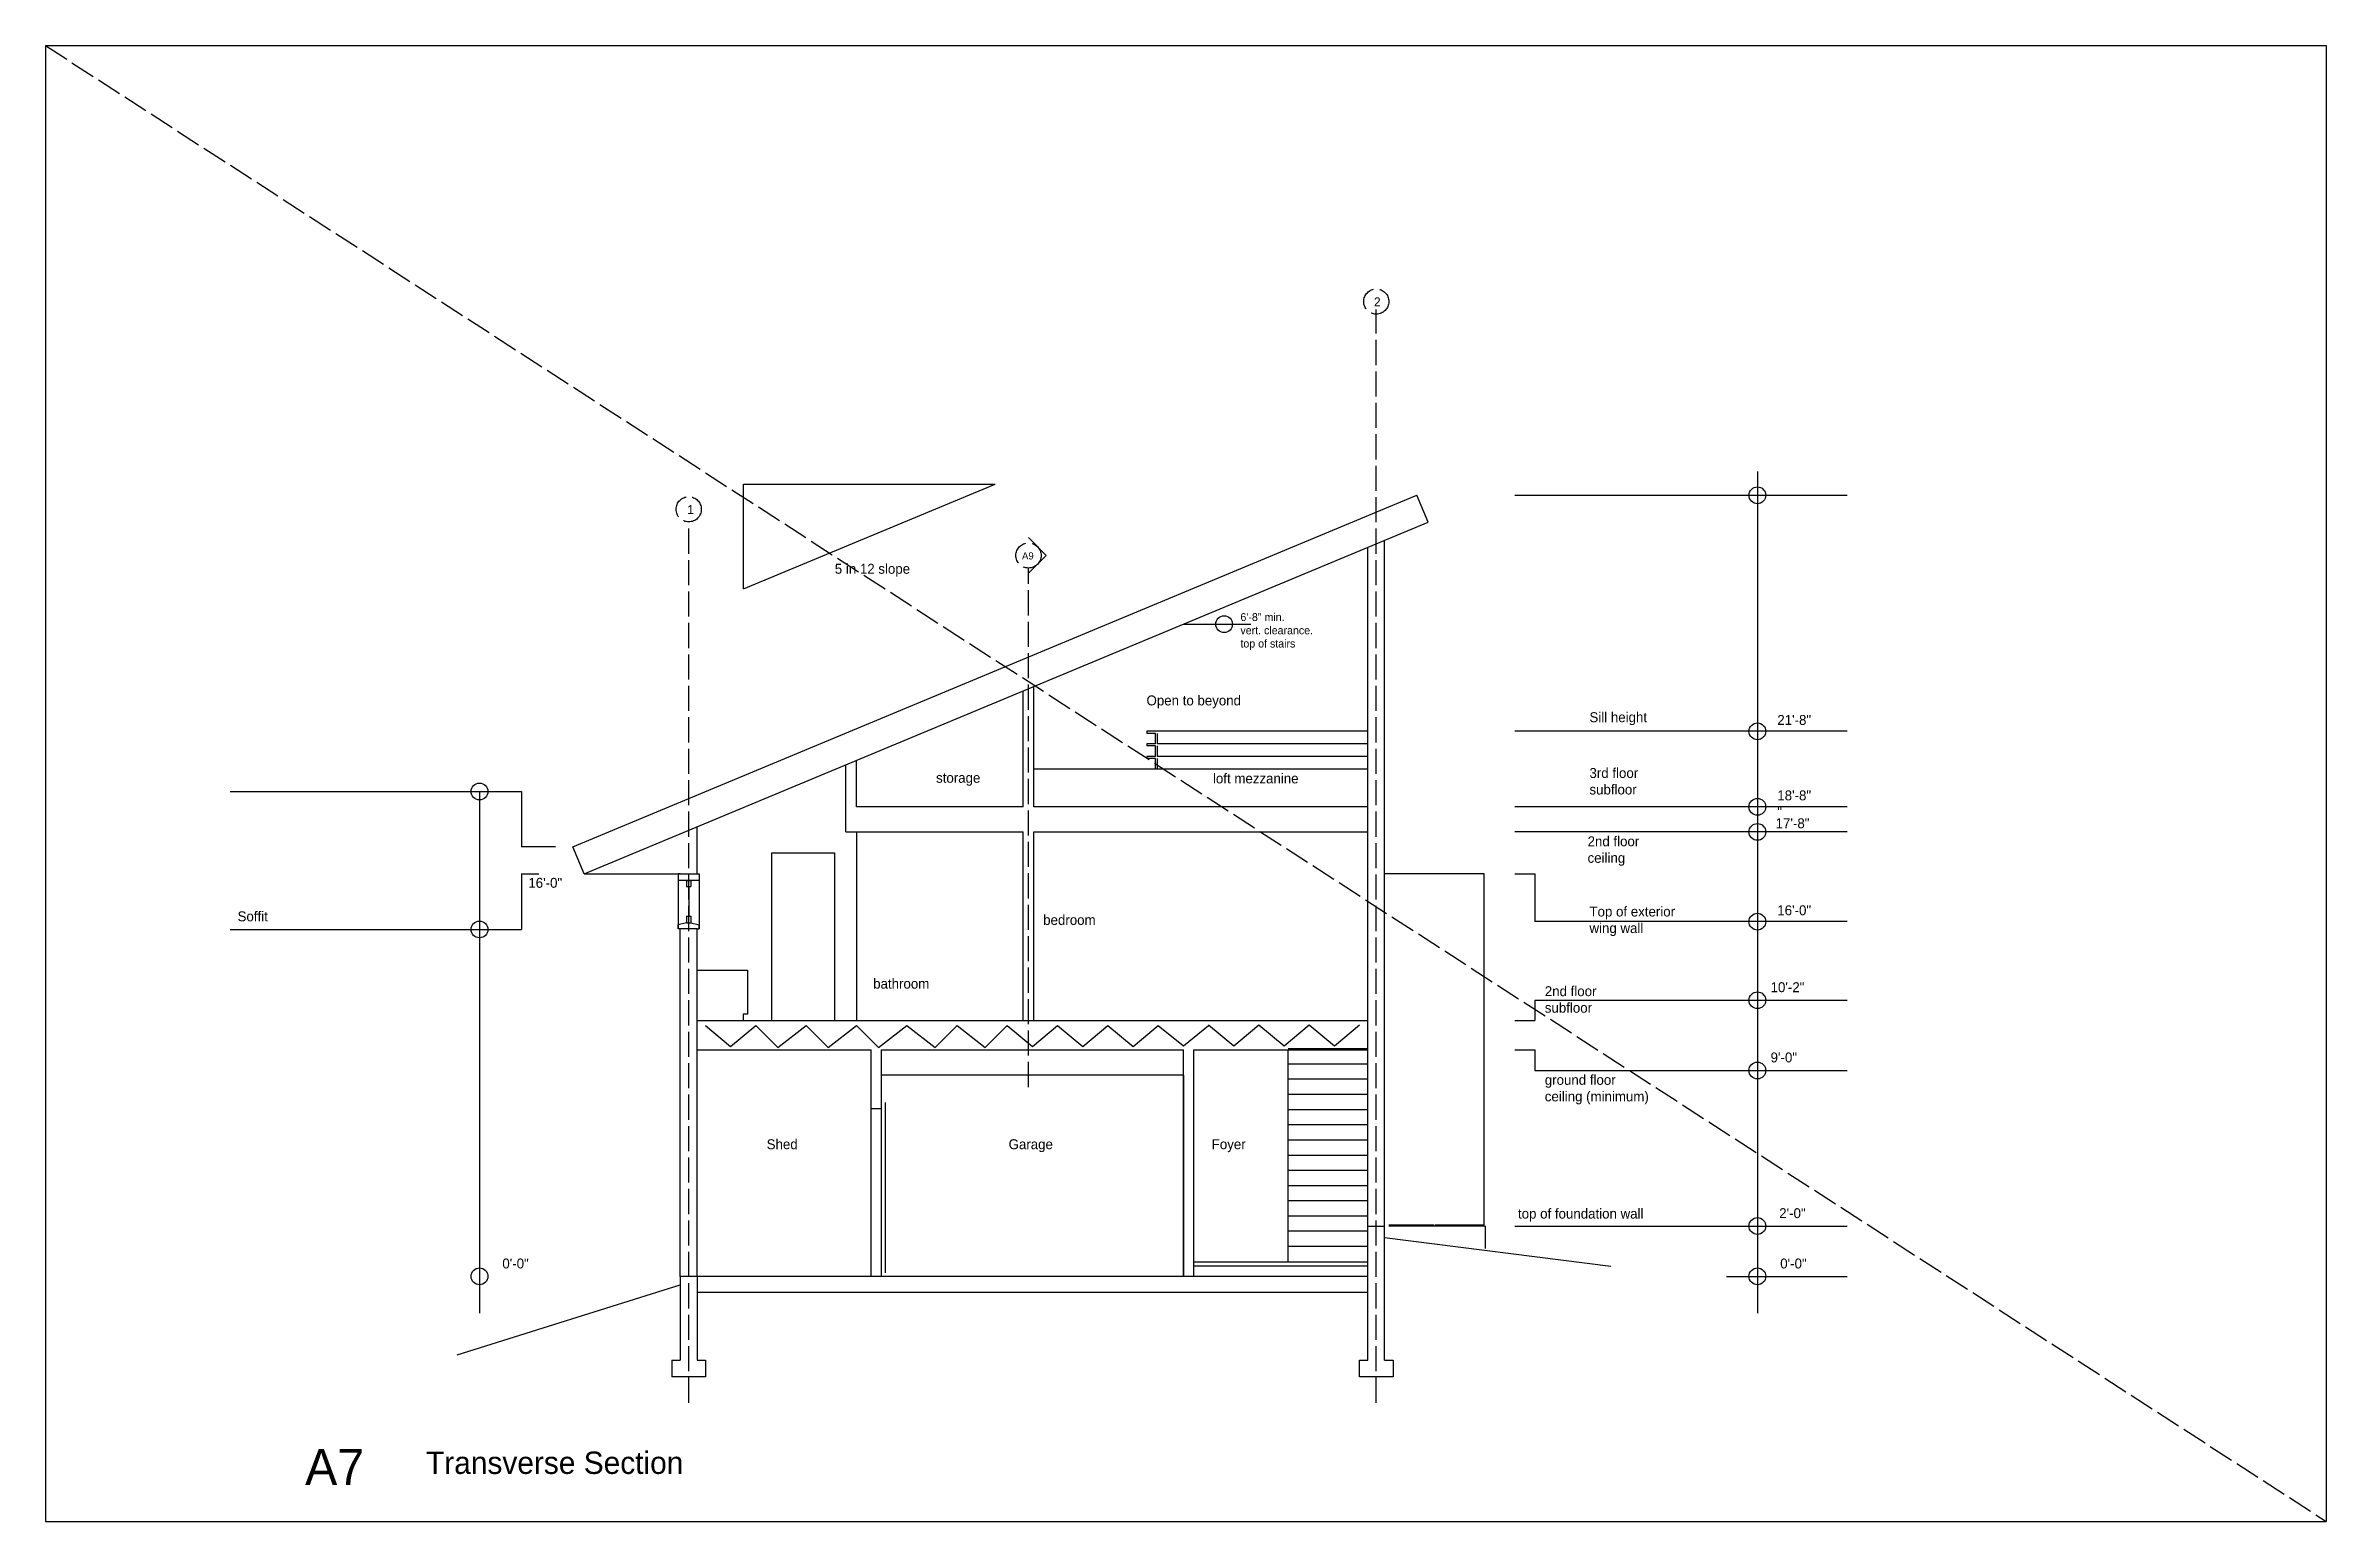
# Model space of a CAD drawing. Header units: inches. Extents: x -173 to 6951, y -1067 to 3486.
# Drawn here: x 2166 to 3254, y 452 to 1156 of the extents above; entities that cross this region are included whole.
import ezdxf

# ---------------------------------------------------------------- set-up
doc = ezdxf.new("R2010")
doc.units = ezdxf.units.IN
doc.header["$MEASUREMENT"] = 0
doc.linetypes.add('ACAD_ISO02W100', pattern=[15, 12, -3])
for name, color, linetype in [('blocks', 251, 'Continuous'), ('const', 7, 'Continuous'), ('e1', 7, 'Continuous'), ('e2', 251, 'Continuous'), ('grid', 252, 'ACAD_ISO02W100'), ('millwork', 253, 'Continuous'), ('soffit', 253, 'ACAD_ISO02W100'), ('stairs', 140, 'Continuous'), ('walls', 7, 'Continuous')]:
    doc.layers.add(name, color=color, linetype=linetype)

msp = doc.modelspace()

# ---------------------------------------------------------------- texts
at = {"layer": 'const', "attachment_point": 1}
for s, insert, char_height, width in [('2', (2799.7, 1035.6), 4.26, 1625.197), ('1', (2472.1, 936.5), 4.26, 1625.197), ('A9', (2631.8, 914), 3.41, 1300.158), ('5 in 12 slope', (2542.5, 908.5), 4.736, 1805.775), ('6\'-8" min.^Jvert. clearance.\\Ptop of stairs', (2736, 885), 3.789, 1444.62), ('Open to beyond', (2691.2, 845.7), 4.736, 1805.775), ('Sill height', (2902.5, 837.7), 4.736, 1805.775), ('21\'-8"', (2992.1, 836.4), 4.74, 1805.775), ('storage', (2590.8, 808.8), 4.74, 1805.775), ('loft mezzanine', (2722.9, 808.5), 4.736, 1805.775), ('3rd floor^Jsubfloor', (2902.5, 811.1), 4.736, 1805.775), ('18\'-8"\\P"', (2992.1, 800.4), 4.74, 1805.775), ('\\P17\'-8"', (2991.3, 795), 4.74, 1805.775), ('\\P2nd floor^Jceiling', (2901.6, 786.4), 4.736, 1805.775), ('16\'-0"', (2396.3, 758.7), 4.74, 1805.775), ('Soffit', (2257.6, 742.7), 4.74, 1805.775), ('bedroom', (2641.9, 741), 4.74, 1805.775), ('Top of exterior\\Pwing wall', (2902.5, 745), 4.736, 1805.775), ('16\'-0"', (2992.1, 745.6), 4.74, 1805.775), ('bathroom', (2560.8, 710.6), 4.74, 1805.775), ('2nd floor^Jsubfloor', (2881.2, 707), 4.736, 1805.775), ('10\'-2"', (2988.9, 708.9), 4.74, 1805.775), ('9\'-0"', (2988.9, 675.4), 4.74, 1805.775), ('ground floor^Jceiling (minimum)', (2881.2, 664.7), 4.736, 1805.775), ('Shed', (2510, 634), 4.74, 1805.775), ('Garage', (2625.4, 634), 4.74, 1805.775), ('Foyer', (2722.3, 634), 4.74, 1805.775), ('top of foundation wall', (2868.4, 600.9), 4.736, 1805.775), ('2\'-0"', (2993, 601.1), 4.74, 1805.775), ('0\'-0"', (2383.9, 577.1), 4.74, 1805.775), ('0\'-0"', (2993.5, 577.1), 4.74, 1805.775), ('A7', (2289.8, 486.3), 17.26, 6582.049), ('Transverse Section', (2347.5, 485), 10.656, 4062.993)]:
    msp.add_mtext(s, dxfattribs=dict(at, insert=insert, char_height=char_height, width=width))

# ---------------------------------------------------------------- linework, layer by layer
for p, q in [((2166, 1155.7), (3254, 1155.7)), ((2166, 1155.7), (2166, 451.7)), ((3254, 1155.7), (3254, 451.7)), ((2166, 956.7), (2166, 451.7)), ((2796.8, 592.6), (2804.8, 592.6)), ((2166, 451.7), (3254, 451.7))]:
    msp.add_line(p, q)
at = {"layer": 'blocks'}
for p, q in [((2806.8, 593.1), (2828.3, 593.1)), ((2828.8, 593.1), (2852.3, 593.1))]:
    msp.add_line(p, q, dxfattribs=at)
at = {"layer": 'e1'}
for p, q in [((2632.4, 690.6), (2632.4, 780.6)), ((2637.4, 690.6), (2637.4, 780.6)), ((2708.8, 568.6), (2708.8, 660.6)), ((2713.8, 568.6), (2713.8, 660.6)), ((2559.8, 568.6), (2559.8, 648.6)), ((2564.8, 568.6), (2564.8, 648.6))]:
    msp.add_line(p, q, dxfattribs=at)
at = {"layer": 'e2'}
for p, q in [((2982.6, 952.6), (2982.6, 551.1)), ((2866.9, 941.2), (3025.4, 941.2)), ((2708.8, 879.7), (2741, 879.7)), ((3025.4, 828.6), (2866.9, 828.6)), ((2254, 799.9), (2393.1, 799.9)), ((2373, 799.9), (2373, 551.1)), ((2393.1, 799.9), (2393.1, 773.5)), ((3025.4, 792.6), (2866.9, 792.6)), ((2409.3, 773.5), (2393.1, 773.5)), ((2552.8, 780.6), (2552.8, 690.6)), ((3025.4, 780.6), (2866.9, 780.6)), ((2890.9, 780.6), (2876.5, 780.6)), ((2512.4, 690.6), (2512.4, 770.6)), ((2512.4, 770.6), (2542.4, 770.6)), ((2542.4, 770.6), (2542.4, 690.6)), ((2393.1, 760.6), (2401.3, 760.6)), ((2393.1, 760.6), (2393.1, 734.1)), ((2467.8, 760.6), (2467.8, 734.3)), ((2477.8, 760.6), (2477.8, 734.3)), ((2852.3, 760.6), (2804.8, 760.6)), ((2852.3, 593.1), (2852.3, 760.6)), ((2866.9, 760.6), (2876.5, 760.6)), ((2876.5, 760.6), (2876.5, 737.8)), ((2254, 734.1), (2393.1, 734.1)), ((3025.4, 737.8), (2876.5, 737.8)), ((2476.8, 714.6), (2500.8, 714.6)), ((2500.8, 714.6), (2500.8, 693.6)), ((2876.5, 700.3), (3025.4, 700.3)), ((2876.5, 700.3), (2876.5, 690.6)), ((2480.8, 688.3), (2492.8, 678.3)), ((2492.8, 678.3), (2504.8, 688.3)), ((2500.8, 693.6), (2498.8, 693.6)), ((2498.8, 693.6), (2498.8, 690.6)), ((2504.8, 688.3), (2515.4, 677.7)), ((2515.4, 677.7), (2528.8, 688.3)), ((2528.8, 688.3), (2539.4, 677.7)), ((2539.4, 677.7), (2552.8, 688.3)), ((2552.8, 688.3), (2563.4, 677.7)), ((2563.4, 677.7), (2576.8, 688.3)), ((2576.8, 688.3), (2590.3, 677.7)), ((2590.3, 677.7), (2600.8, 688.3)), ((2600.8, 688.3), (2614.3, 677.7)), ((2614.3, 677.7), (2624.8, 688.3)), ((2624.8, 688.3), (2636.8, 678.3)), ((2636.8, 678.3), (2648.8, 688.3)), ((2648.8, 688.3), (2660.8, 678.3)), ((2660.8, 678.3), (2672.8, 688.3)), ((2672.8, 688.3), (2684.8, 678.3)), ((2684.8, 678.3), (2696.8, 688.3)), ((2696.8, 688.3), (2708.8, 678.6)), ((2708.8, 678.6), (2720.8, 688.3)), ((2720.8, 688.6), (2732.8, 678.6)), ((2732.8, 678.6), (2744.8, 688.6)), ((2744.8, 688.6), (2756.8, 678.6)), ((2756.8, 678.6), (2768.8, 688.6)), ((2768.8, 688.6), (2780.8, 678.6)), ((2780.8, 678.6), (2792.8, 688.6)), ((2866.9, 690.6), (2876.5, 690.6)), ((2866.9, 676.6), (2876.5, 676.6)), ((2876.5, 676.6), (2876.5, 666.8)), ((2708.8, 664.6), (2564.8, 664.6)), ((2876.5, 666.8), (3025.4, 666.8)), ((2852.8, 592.6), (2806.8, 592.6)), ((2852.8, 592.6), (2852.8, 581.9)), ((2866.9, 592.6), (3025.4, 592.6)), ((2967.9, 568.6), (3025.4, 568.6))]:
    msp.add_line(p, q, dxfattribs=at)
for centre in [(2982.6, 941.2), (2728.2, 879.7), (2982.6, 828.6), (2373, 799.9), (2982.6, 792.6), (2982.6, 780.6), (2982.6, 737.8), (2373, 734.1), (2982.6, 700.3), (2982.6, 666.8), (2982.6, 592.6), (2373, 568.6), (2982.6, 568.6)]:
    msp.add_circle(centre, 4, dxfattribs=at)
at = {"layer": 'grid'}
for p, q in [((2800.8, 508.3), (2800.8, 1029.9)), ((2472.8, 508.3), (2472.8, 928.5)), ((2634.9, 658.9), (2634.9, 906.5))]:
    msp.add_line(p, q, dxfattribs=at)
for centre in [(2800.8, 1033.6), (2472.8, 934.5), (2634.9, 912.5)]:
    msp.add_circle(centre, 6, dxfattribs=at)
at = {"layer": 'millwork'}
for p, q in [((2499, 936.5), (2499, 946.5)), ((2499, 946.5), (2619, 946.5)), ((2499, 896.5), (2499, 946.5)), ((2499, 926.5), (2499, 936.5)), ((2499, 926.5), (2499, 926.5)), ((2796.8, 828.6), (2691.3, 828.6)), ((2691.3, 828.6), (2691.3, 827.6)), ((2695.5, 827.6), (2691.3, 827.6)), ((2695.5, 822.6), (2695.5, 827.6)), ((2696.5, 822.6), (2696.5, 827.6)), ((2695.5, 822.6), (2691.3, 822.6)), ((2691.3, 822.6), (2691.3, 821.6)), ((2695.5, 821.6), (2691.3, 821.6)), ((2691.3, 816.6), (2691.3, 815.6)), ((2695.5, 816.6), (2691.3, 816.6)), ((2695.5, 816.6), (2695.5, 821.6)), ((2796.8, 822.6), (2696.5, 822.6)), ((2696.5, 816.6), (2696.5, 821.6)), ((2796.8, 816.6), (2696.5, 816.6)), ((2796.8, 810.6), (2637.4, 810.6)), ((2695.5, 815.6), (2691.3, 815.6)), ((2695.5, 810.6), (2695.5, 815.6)), ((2696.5, 810.6), (2696.5, 815.6)), ((2758.8, 575.6), (2758.8, 676.6))]:
    msp.add_line(p, q, dxfattribs=at)
at = {"layer": 'soffit'}
msp.add_line((2166, 1155.7), (3254, 451.7), dxfattribs=at)
at = {"layer": 'stairs'}
for p, q in [((2796.8, 677.1), (2758.8, 677.1)), ((2796.8, 669.8), (2758.8, 669.8)), ((2796.8, 662.6), (2758.8, 662.6)), ((2796.8, 655.3), (2758.8, 655.3)), ((2796.8, 648.1), (2758.8, 648.1)), ((2796.8, 640.8), (2758.8, 640.8)), ((2796.8, 633.6), (2758.8, 633.6)), ((2796.8, 626.3), (2758.8, 626.3)), ((2796.8, 619.1), (2758.8, 619.1)), ((2796.8, 611.8), (2758.8, 611.8)), ((2796.8, 604.6), (2758.8, 604.6)), ((2796.8, 597.3), (2758.8, 597.3)), ((2796.8, 590.1), (2758.8, 590.1)), ((2796.8, 582.8), (2758.8, 582.8))]:
    msp.add_line(p, q, dxfattribs=at)
at = {"layer": 'walls'}
for p, q in [((2417.5, 773.5), (2820.1, 941.2)), ((2499, 896.5), (2619, 946.5)), ((2825.5, 928.3), (2820.1, 941.2)), ((2422.9, 760.6), (2825.5, 928.3)), ((2634.9, 921), (2643.4, 912.5)), ((2796.8, 592.6), (2796.8, 916.4)), ((2804.8, 592.6), (2804.8, 919.7)), ((2634.9, 904), (2643.4, 912.5)), ((2637.4, 792.6), (2637.4, 850)), ((2632.4, 792.6), (2632.4, 847.9)), ((2547.8, 780.6), (2547.8, 812.6)), ((2552.8, 792.6), (2552.8, 814.7)), ((2632.4, 792.6), (2552.8, 792.6)), ((2796.8, 792.6), (2637.4, 792.6)), ((2422.9, 760.6), (2417.5, 773.5)), ((2476.8, 760.6), (2476.8, 783)), ((2547.8, 780.6), (2632.4, 780.6)), ((2637.4, 780.6), (2796.8, 780.6)), ((2422.9, 760.6), (2468.8, 760.6)), ((2467.8, 760.6), (2467.8, 757.6)), ((2468.8, 760.6), (2467.8, 760.6)), ((2467.8, 757.6), (2477.8, 757.6)), ((2468.8, 760.6), (2477.8, 760.6)), ((2471.8, 757.5), (2473.8, 757.5)), ((2471.8, 757.5), (2471.8, 754.6)), ((2471.8, 754.6), (2473.8, 754.6)), ((2472.8, 754.6), (2472.8, 740.4)), ((2473.8, 757.5), (2473.8, 754.6)), ((2477.8, 760.6), (2477.8, 757.6)), ((2471.8, 740.4), (2471.8, 737.3)), ((2471.8, 740.4), (2473.8, 740.4)), ((2473.8, 740.4), (2473.8, 737.3)), ((2471.8, 737.3), (2467.8, 736.3)), ((2467.8, 734.3), (2467.8, 736.3)), ((2476.8, 734.3), (2467.8, 734.3)), ((2468.8, 568.6), (2468.8, 734.3)), ((2471.8, 737.3), (2473.8, 737.3)), ((2473.8, 737.3), (2477.8, 736.3)), ((2476.8, 568.6), (2476.8, 734.3)), ((2476.8, 734.3), (2477.8, 734.3)), ((2477.8, 734.3), (2477.8, 736.3)), ((2477.8, 734.3), (2477.8, 734.3)), ((2637.4, 690.6), (2637.4, 702.7)), ((2476.8, 690.6), (2796.8, 690.6)), ((2476.8, 676.6), (2559.8, 676.6)), ((2559.8, 648.6), (2559.8, 676.6)), ((2564.8, 676.6), (2708.8, 676.6)), ((2564.8, 648.6), (2564.8, 676.6)), ((2708.8, 660.6), (2708.8, 676.6)), ((2713.8, 676.6), (2796.8, 676.6)), ((2713.8, 660.6), (2713.8, 676.6)), ((2708.8, 664.6), (2708.8, 568.6)), ((2559.8, 648.6), (2564.8, 648.6)), ((2566.6, 651.5), (2566.6, 570.2)), ((2796.8, 528.6), (2796.8, 592.6)), ((2804.8, 528.6), (2804.8, 592.6)), ((2804.8, 587.1), (2912.7, 573.4)), ((2796.8, 568.6), (2468.8, 568.6)), ((2468.8, 568.6), (2468.8, 549.1)), ((2476.8, 568.6), (2476.8, 528.6)), ((2713.8, 575.6), (2796.8, 575.6)), ((2713.8, 573.6), (2796.8, 573.6)), ((2362.3, 531.1), (2468.8, 564.6)), ((2468.8, 565.7), (2468.8, 528.6)), ((2476.8, 561.1), (2796.8, 561.1)), ((2464.8, 528.6), (2468.8, 528.6)), ((2464.8, 528.6), (2464.8, 520.6)), ((2476.8, 528.6), (2480.8, 528.6)), ((2480.8, 528.6), (2480.8, 520.6)), ((2792.8, 528.6), (2796.8, 528.6)), ((2792.8, 520.6), (2792.8, 528.6)), ((2804.8, 528.6), (2808.8, 528.6)), ((2808.8, 528.6), (2808.8, 520.6)), ((2480.8, 520.6), (2464.8, 520.6)), ((2468.8, 520.6), (2464.8, 520.6)), ((2808.8, 520.6), (2792.8, 520.6))]:
    msp.add_line(p, q, dxfattribs=at)

msp.set_redraw_order([(e.dxf.handle, doc.entitydb.next_handle()) for e in msp.query("TEXT MTEXT ATTDEF DIMENSION ARC_DIMENSION")])  # texts and dimensions are drawn at this point

doc.saveas('drawing.dxf')
